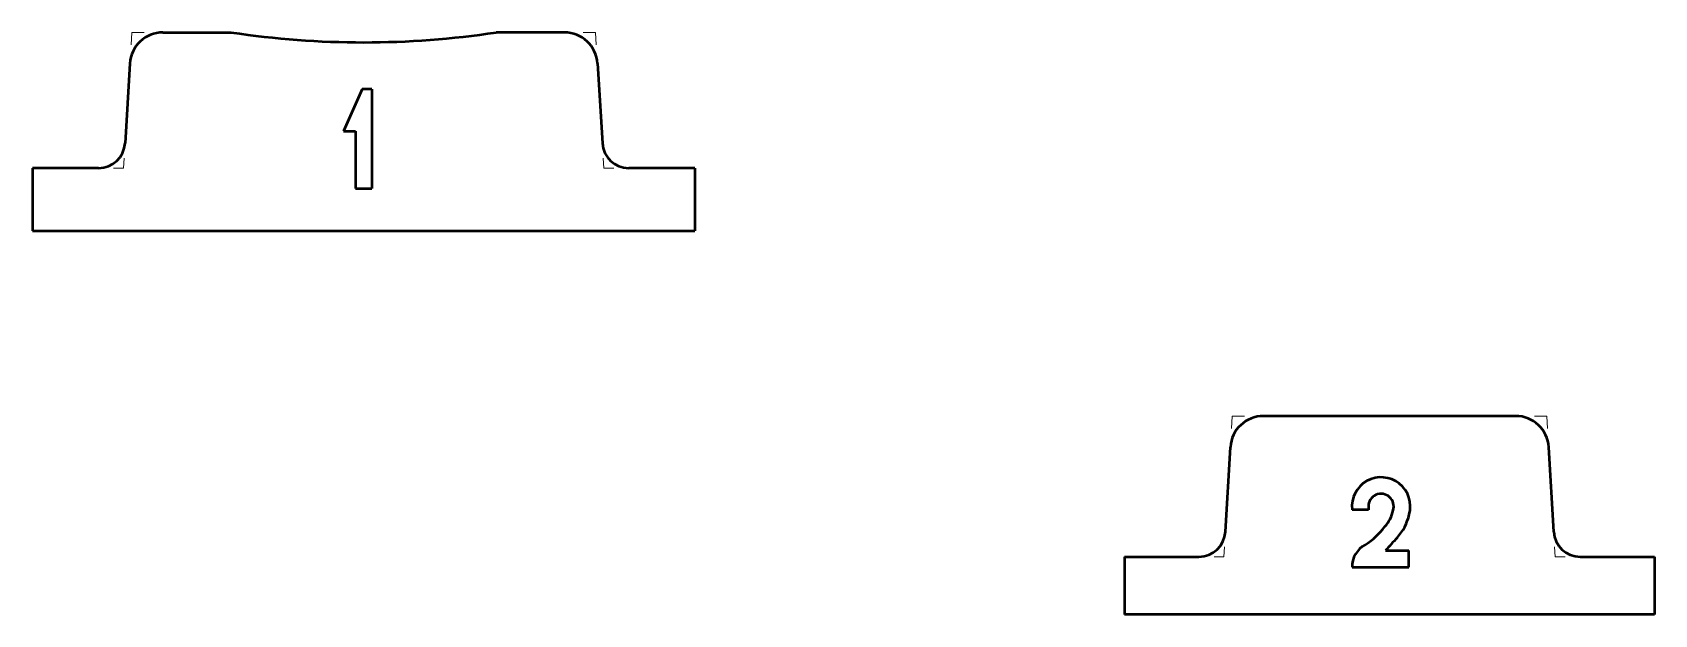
# Model space of a CAD drawing. Header units: millimetres. Extents: x -954 to 34898, y -2134 to 12006.
# Drawn here: x 30160.9 to 30650.6, y 8708 to 8883.9 of the extents above; entities that cross this region are included whole.
import ezdxf

# ---------------------------------------------------------------- set-up
doc = ezdxf.new("R2010")
doc.units = ezdxf.units.MM
doc.header["$LTSCALE"] = 3
doc.layers.add('контурная', color=7, linetype='Continuous', lineweight=50)
doc.layers.add('тонкая', color=7, linetype='Continuous', lineweight=20)

msp = doc.modelspace()

# ---------------------------------------------------------------- linework, layer by layer
at = {"layer": 'контурная', "lineweight": 13}
for p, q in [((30190.861, 8883.912), (30190.634, 8880.189)), ((30190.861, 8883.912), (30194.591, 8883.912)), ((30330.861, 8883.912), (30327.13, 8883.912)), ((30330.861, 8883.912), (30331.088, 8880.189)), ((30188.542, 8845.891), (30188.361, 8842.912)), ((30333.179, 8845.891), (30333.361, 8842.912)), ((30188.361, 8842.912), (30185.376, 8842.912)), ((30336.345, 8842.912), (30333.361, 8842.912))]:
    msp.add_line(p, q, dxfattribs=at)
at = {"layer": 'контурная'}
for p, q in [((30200.269, 8883.912), (30220.861, 8883.912)), ((30321.452, 8883.912), (30300.861, 8883.912)), ((30190.288, 8874.521), (30188.819, 8850.425)), ((30331.433, 8874.521), (30332.903, 8850.425)), ((30260.361, 8866.776), (30254.758, 8854.038)), ((30263.361, 8866.776), (30260.361, 8866.776)), ((30263.361, 8866.776), (30263.361, 8836.776)), ((30254.758, 8854.038), (30258.361, 8854.038)), ((30258.361, 8854.038), (30258.361, 8836.776)), ((30160.861, 8842.912), (30160.861, 8823.912)), ((30180.834, 8842.912), (30160.861, 8842.912)), ((30360.861, 8842.912), (30340.888, 8842.912)), ((30360.861, 8842.912), (30360.861, 8823.912)), ((30258.361, 8836.776), (30263.361, 8836.776)), ((30160.861, 8823.912), (30360.861, 8823.912)), ((30608.622, 8768.002), (30532.48, 8768.002)), ((30520.994, 8733.032), (30522.497, 8758.589)), ((30620.108, 8733.032), (30618.605, 8758.589)), ((30564.173, 8739.703), (30559.226, 8739.703)), ((30564.173, 8740.673), (30564.173, 8739.703)), ((30569.306, 8727.318), (30576.383, 8727.318)), ((30576.383, 8722.318), (30576.383, 8727.318)), ((30490.551, 8725.502), (30513.008, 8725.502)), ((30490.551, 8725.502), (30490.551, 8708.002)), ((30559.264, 8722.318), (30576.383, 8722.318)), ((30628.094, 8725.502), (30650.551, 8725.502)), ((30650.551, 8725.502), (30650.551, 8708.002)), ((30650.551, 8708.002), (30490.551, 8708.002))]:
    msp.add_line(p, q, dxfattribs=at)
for centre, radius, start, end in [((30200.269, 8873.912), 10, 90, 176.51068), ((30260.861, 9149.079), 268.167, 261.42169, 278.57831), ((30321.452, 8873.912), 10, 3.48932, 90), ((30180.834, 8850.912), 8, 270, 356.51068), ((30340.888, 8850.912), 8, 183.48932, 270), ((30532.48, 8758.002), 10, 90, 176.63354), ((30608.622, 8758.002), 10, 3.36646, 90), ((30567.997, 8740.673), 8.824, 344.10044, 186.31108), ((30567.997, 8740.673), 3.824, 342.30395, 180), ((30561.175, 8741.735), 10.699, 318.039, 348.00052), ((30561.175, 8741.735), 15.699, 318.039, 347.19534), ((30513.008, 8733.502), 8, 270, 356.63354), ((30550.331, 8748.836), 23.593, 303.1183, 322.82991), ((30794.261, 8527.588), 300.826, 137.4034, 138.39913), ((30628.094, 8733.502), 8, 183.36646, 270), ((30566.56, 8722.583), 7.301, 117.2138, 182.07973)]:
    msp.add_arc(centre, radius, start, end, dxfattribs=at)
at = {"layer": 'тонкая', "lineweight": 13}
for p, q in [((30522.831, 8764.264), (30523.051, 8768.002)), ((30526.795, 8768.002), (30523.051, 8768.002)), ((30614.307, 8768.002), (30618.051, 8768.002)), ((30618.271, 8764.264), (30618.051, 8768.002)), ((30520.551, 8725.502), (30520.727, 8728.492)), ((30620.551, 8725.502), (30620.375, 8728.492)), ((30517.556, 8725.502), (30520.551, 8725.502)), ((30623.547, 8725.502), (30620.551, 8725.502))]:
    msp.add_line(p, q, dxfattribs=at)

doc.saveas('drawing.dxf')
